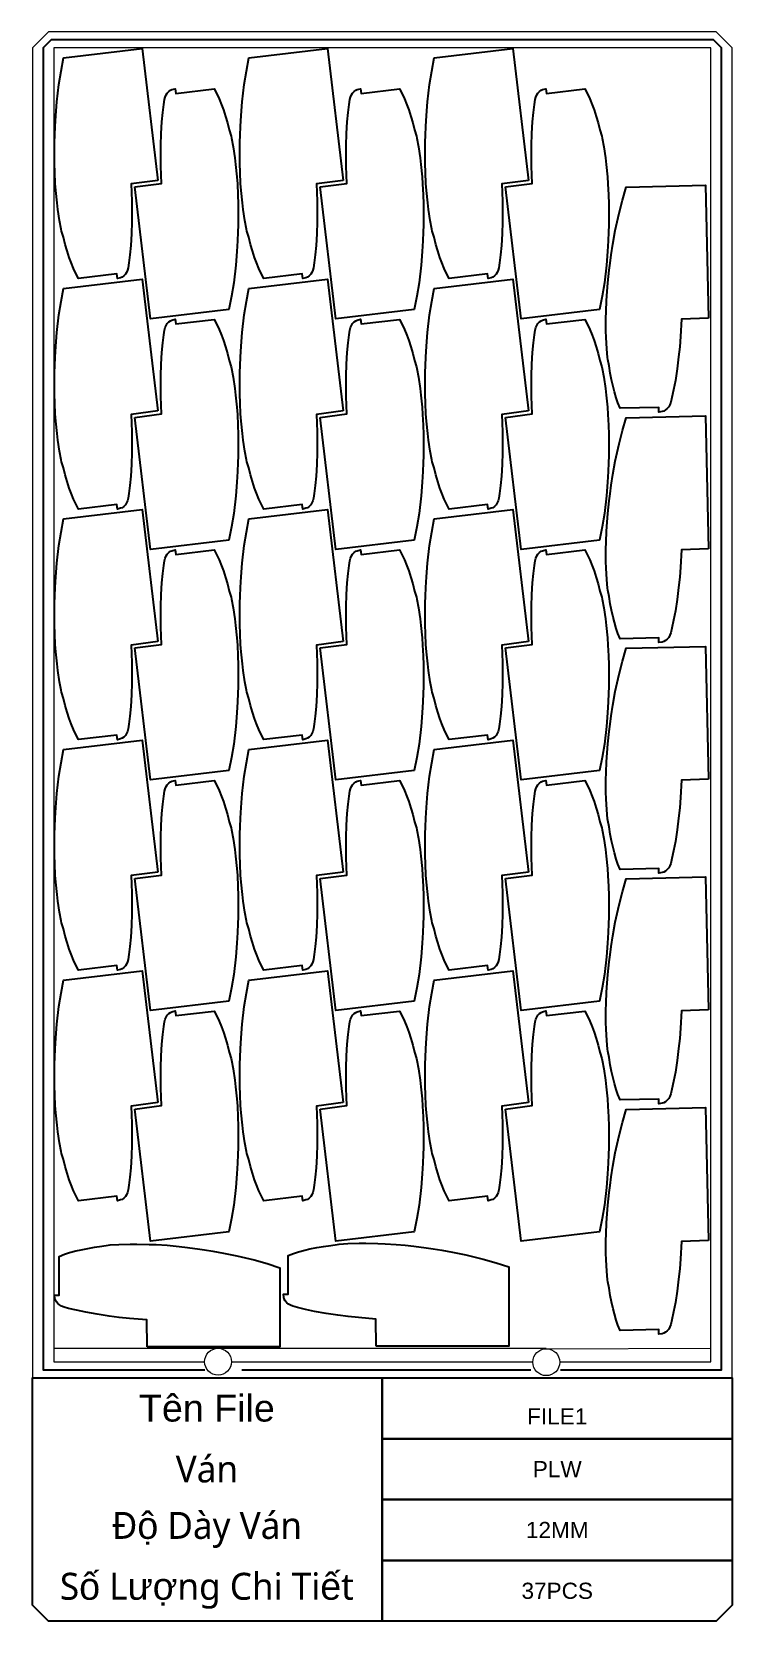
# Model space of a CAD drawing. Header units: millimetres. Extents: x -10628 to 24720, y -21829 to 4032.
# Drawn here: x 6648 to 7949, y -11150 to -8198 of the extents above; entities that cross this region are included whole.
import ezdxf
from ezdxf.enums import TextEntityAlignment as Align
from ezdxf.lldxf.tags import DXFTag

# ---------------------------------------------------------------- set-up
doc = ezdxf.new("R2010")
doc.units = ezdxf.units.MM
doc.layers.add('layer chu', color=7, linetype='Continuous', lineweight=9)
doc.layers.add('layer khung van cnc', color=7, linetype='Continuous', lineweight=25, true_color=0xfbf59b)
doc.layers.add('layer mau', color=7, linetype='Continuous')
doc.styles.add('Text Dim', font='arial.ttf')
tags = doc.linetypes.add('DATTRANHVAKEPVAN', pattern='A,32.156035,-1.521322,["DAT TRÁNH VA CHẠM KẸP VÁN",Text Dim,S=2.23494,R=0,X=0,Y=-0.877209],-47.8264', length=81.503757).pattern_tags.tags
tags[6] = DXFTag(74, 10)
tags = doc.linetypes.add('KVVIENMAY', pattern='A,46.311228,-10.280676,["KV VIỀN MÁY",Text Dim,S=10.028098,R=0,X=0,Y=-4.346144],-100.988212', length=157.580116).pattern_tags.tags
tags[6] = DXFTag(74, 10)

# ---------------------------------------------------------------- blocks, each defined once
blk = doc.blocks.new('khung van cnc')
at = {"color": 2, "linetype": 'DATTRANHVAKEPVAN', "lineweight": 5}
for p, q in [((-1453, -44.4), (-1148, -44.4)), ((-1148, -44.4), (-538.7, -44.4)), ((-539.1, -45.3), (-233, -44.4))]:
    blk.add_line(p, q, dxfattribs=at)
at = {"color": 250, "lineweight": 5}
blk.add_line((-1494.1, -99.4), (-193, -99.4), dxfattribs=at)
at = {"lineweight": 5}
blk.add_lwpolyline([(-193, -99.4), (-193, 2370.6), (-223, 2400.6), (-1463, 2400.6), (-1493, 2370.6), (-1493, -99.4)], close=True, dxfattribs=at)
at = {"color": 1, "linetype": 'KVVIENMAY'}
for points in [[(-511.9, -84.4), (-213, -84.4), (-213, 2370.6), (-228, 2385.6), (-1458, 2385.6), (-1473, 2370.6), (-1473, -84.4), (-1172.8, -84.4)], [(-1104, -84.4), (-567.2, -84.4)]]:
    blk.add_lwpolyline(points, dxfattribs=at)
at = {"lineweight": 5}
for points in [[(-513.5, -69.4), (-233, -69.4), (-233, 2370.6), (-1453, 2370.6), (-1453, -69.4), (-1173, -69.4)], [(-1123, -69.4), (-563.5, -69.4)]]:
    blk.add_lwpolyline(points, dxfattribs=at)
blk.add_lwpolyline([(-843, -551.3), (-1463, -551.3), (-1493, -521.3), (-1493, -99.4), (-843, -99.4)], close=True)
for centre in [(-1148, -69.4), (-538.5, -70.2)]:
    blk.add_circle(centre, 25, dxfattribs=at)
at = {"layer": 'layer mau'}
for points in [[(-843, -99.4), (-193, -99.4), (-193, -212.4), (-843, -212.4)], [(-843, -212.4), (-193, -212.4), (-193, -325.3), (-843, -325.3)], [(-843, -325.3), (-193, -325.3), (-193, -438.3), (-843, -438.3)], [(-843, -438.3), (-193, -438.3), (-193, -521.2), (-223, -551.2), (-843, -551.2)]]:
    blk.add_lwpolyline(points, close=True, dxfattribs=at)
at = {"color": 254, "lineweight": 5, "char_height": 50, "width": 647.53, "attachment_point": 5}
for s, insert in [('{\\fArial|b0|i0|c163|p34;Tên File}', (-1168.8, -155.9)), ('{\\fYu Gothic UI Semilight|b0|i0|c128|p34;Ván}', (-1168.8, -268.9)), ('{\\fYu Gothic UI Semilight|b0|i0|c128|p34;Đ\\fArial|b0|i0|c163|p34;ộ\\fYu Gothic UI Semilight|b0|i0|c128|p34; Dày Ván}', (-1168.8, -381.8)), ('{\\fYu Gothic UI Semilight|b0|i0|c128|p34;S\\fArial|b0|i0|c163|p34;ố\\fYu Gothic UI Semilight|b0|i0|c128|p34; L\\fArial|b0|i0|c163|p34;ượ\\fYu Gothic UI Semilight|b0|i0|c128|p34;ng Chi Ti\\fArial|b0|i0|c163|p34;ế\\fYu Gothic UI Semilight|b0|i0|c128|p34;t}', (-1168.8, -494.8))]:
    blk.add_mtext(s, dxfattribs=dict(at, insert=insert))
at = {"layer": 'layer mau'}
for tag, p in [('ÁGF', (-518, -155.9)), ('TENFILE', (-518, -268.9)), ('TENFILE', (-518, -381.8)), ('TENFILE', (-518, -494.8))]:
    blk.add_attdef(tag, text='', height=30, dxfattribs=at).set_placement(p, align=Align.MIDDLE_CENTER)

msp = doc.modelspace()

# ---------------------------------------------------------------- linework, layer by layer
for points in [[(6882.306, -8474.226), (6832.736, -8480.803), (6833.661, -8512.968), (6833.955, -8532.16), (6833.816, -8551.204), (6833.152, -8573.394), (6831.904, -8595.07), (6830.282, -8612.666), (6828.477, -8627.45), (6827.135, -8636.286), (6825.85, -8641.07), (6824.144, -8645.117), (6821.923, -8648.524), (6818.925, -8651.573), (6815.682, -8653.811), (6813.024, -8654.958), (6807.098, -8656.606), (6806.066, -8647.922), (6734.811, -8656.39), (6729.568, -8646.802), (6725.464, -8637.841), (6721.036, -8626.832), (6717.638, -8617.408), (6713.7, -8605.14), (6710.174, -8593.083), (6706.738, -8579.872), (6703.339, -8568.368), (6702.253, -8564.827), (6699.532, -8548.796), (6696.497, -8528.155), (6694.882, -8515.882), (6692.729, -8493.147), (6691.656, -8479.778), (6690.546, -8459.683), (6690.133, -8442.843), (6690.006, -8426.547), (6690.26, -8403.021), (6690.568, -8389.9), (6691.233, -8374), (6692.424, -8353.954), (6694.545, -8328.549), (6698.41, -8295.773), (6702.331, -8271.061), (6707.162, -8246.551), (6853.186, -8229.197)], [(7226.558, -8474.226), (7176.989, -8480.803), (7177.913, -8512.968), (7178.207, -8532.16), (7178.069, -8551.204), (7177.405, -8573.394), (7176.157, -8595.07), (7174.534, -8612.666), (7172.729, -8627.45), (7171.387, -8636.286), (7170.103, -8641.07), (7168.396, -8645.117), (7166.176, -8648.524), (7163.177, -8651.573), (7159.935, -8653.811), (7157.276, -8654.958), (7151.35, -8656.606), (7150.318, -8647.922), (7079.063, -8656.39), (7073.821, -8646.802), (7069.717, -8637.841), (7065.288, -8626.832), (7061.891, -8617.408), (7057.953, -8605.14), (7054.426, -8593.083), (7050.99, -8579.872), (7047.591, -8568.368), (7046.505, -8564.827), (7043.784, -8548.796), (7040.749, -8528.155), (7039.134, -8515.882), (7036.981, -8493.147), (7035.908, -8479.778), (7034.798, -8459.683), (7034.385, -8442.843), (7034.259, -8426.547), (7034.513, -8403.021), (7034.821, -8389.9), (7035.485, -8374), (7036.676, -8353.954), (7038.798, -8328.549), (7042.663, -8295.773), (7046.583, -8271.061), (7051.414, -8246.551), (7197.439, -8229.197)], [(7570.811, -8474.226), (7521.241, -8480.803), (7522.165, -8512.968), (7522.46, -8532.16), (7522.321, -8551.204), (7521.657, -8573.394), (7520.409, -8595.07), (7518.786, -8612.666), (7516.982, -8627.45), (7515.639, -8636.286), (7514.355, -8641.07), (7512.649, -8645.117), (7510.428, -8648.524), (7507.429, -8651.573), (7504.187, -8653.811), (7501.529, -8654.958), (7495.603, -8656.606), (7494.571, -8647.922), (7423.315, -8656.39), (7418.073, -8646.802), (7413.969, -8637.841), (7409.541, -8626.832), (7406.143, -8617.408), (7402.205, -8605.14), (7398.679, -8593.083), (7395.243, -8579.872), (7391.843, -8568.368), (7390.758, -8564.827), (7388.037, -8548.796), (7385.002, -8528.155), (7383.387, -8515.882), (7381.234, -8493.147), (7380.161, -8479.778), (7379.05, -8459.683), (7378.638, -8442.843), (7378.511, -8426.547), (7378.765, -8403.021), (7379.073, -8389.9), (7379.737, -8374), (7380.928, -8353.954), (7383.05, -8328.549), (7386.915, -8295.773), (7390.835, -8271.061), (7395.666, -8246.551), (7541.691, -8229.197)], [(6839.109, -8486.212), (6888.679, -8479.635), (6887.754, -8447.47), (6887.46, -8428.278), (6887.598, -8409.233), (6888.263, -8387.043), (6889.511, -8365.368), (6891.133, -8347.771), (6892.938, -8332.987), (6894.28, -8324.152), (6895.565, -8319.368), (6897.271, -8315.32), (6899.492, -8311.913), (6902.49, -8308.864), (6905.733, -8306.626), (6908.391, -8305.48), (6914.317, -8303.832), (6915.349, -8312.516), (6986.604, -8304.048), (6991.847, -8313.636), (6995.951, -8322.596), (7000.379, -8333.605), (7003.777, -8343.03), (7007.714, -8355.298), (7011.241, -8367.354), (7014.677, -8380.566), (7018.076, -8392.069), (7019.162, -8395.611), (7021.883, -8411.641), (7024.918, -8432.282), (7026.533, -8444.556), (7028.686, -8467.29), (7029.759, -8480.659), (7030.869, -8500.755), (7031.282, -8517.595), (7031.409, -8533.891), (7031.154, -8557.417), (7030.847, -8570.538), (7030.182, -8586.438), (7028.991, -8606.483), (7026.87, -8631.889), (7023.005, -8664.664), (7019.084, -8689.377), (7014.253, -8713.887), (6868.229, -8731.241)], [(7183.361, -8486.212), (7232.931, -8479.635), (7232.007, -8447.47), (7231.712, -8428.278), (7231.851, -8409.233), (7232.515, -8387.043), (7233.763, -8365.368), (7235.386, -8347.771), (7237.191, -8332.987), (7238.533, -8324.152), (7239.817, -8319.368), (7241.523, -8315.32), (7243.744, -8311.913), (7246.743, -8308.864), (7249.985, -8306.626), (7252.643, -8305.48), (7258.569, -8303.832), (7259.601, -8312.516), (7330.857, -8304.048), (7336.099, -8313.636), (7340.203, -8322.596), (7344.631, -8333.605), (7348.029, -8343.03), (7351.967, -8355.298), (7355.494, -8367.354), (7358.929, -8380.566), (7362.329, -8392.069), (7363.414, -8395.611), (7366.135, -8411.641), (7369.17, -8432.282), (7370.785, -8444.556), (7372.938, -8467.29), (7374.011, -8480.659), (7375.122, -8500.755), (7375.534, -8517.595), (7375.661, -8533.891), (7375.407, -8557.417), (7375.099, -8570.538), (7374.435, -8586.438), (7373.244, -8606.483), (7371.122, -8631.889), (7367.257, -8664.664), (7363.337, -8689.377), (7358.506, -8713.887), (7212.481, -8731.241)], [(7527.614, -8486.212), (7577.183, -8479.635), (7576.259, -8447.47), (7575.965, -8428.278), (7576.103, -8409.233), (7576.767, -8387.043), (7578.015, -8365.368), (7579.638, -8347.771), (7581.443, -8332.987), (7582.785, -8324.152), (7584.069, -8319.368), (7585.776, -8315.32), (7587.996, -8311.913), (7590.995, -8308.864), (7594.237, -8306.626), (7596.896, -8305.48), (7602.822, -8303.832), (7603.854, -8312.516), (7675.109, -8304.048), (7680.351, -8313.636), (7684.455, -8322.596), (7688.884, -8333.605), (7692.282, -8343.03), (7696.219, -8355.298), (7699.746, -8367.354), (7703.182, -8380.566), (7706.581, -8392.069), (7707.667, -8395.611), (7710.388, -8411.641), (7713.423, -8432.282), (7715.038, -8444.556), (7717.191, -8467.29), (7718.264, -8480.659), (7719.374, -8500.755), (7719.787, -8517.595), (7719.914, -8533.891), (7719.659, -8557.417), (7719.351, -8570.538), (7718.687, -8586.438), (7717.496, -8606.483), (7715.374, -8631.889), (7711.509, -8664.664), (7707.589, -8689.377), (7702.758, -8713.887), (7556.733, -8731.241)], [(7905.019, -8729.999), (7855.05, -8731.873), (7852.937, -8763.981), (7851.421, -8783.115), (7849.487, -8802.062), (7846.734, -8824.091), (7843.447, -8845.552), (7840.173, -8862.917), (7836.982, -8877.465), (7834.813, -8886.135), (7833.083, -8890.776), (7831.003, -8894.645), (7828.471, -8897.827), (7825.198, -8900.58), (7821.759, -8902.502), (7819.004, -8903.393), (7812.95, -8904.475), (7812.741, -8895.732), (7741.005, -8897.444), (7736.69, -8887.404), (7733.449, -8878.097), (7730.078, -8866.719), (7727.584, -8857.016), (7724.821, -8844.432), (7722.446, -8832.097), (7720.272, -8818.62), (7717.972, -8806.847), (7717.225, -8803.219), (7716.028, -8787.003), (7714.952, -8766.168), (7714.502, -8753.797), (7714.502, -8730.961), (7714.694, -8717.55), (7715.484, -8697.44), (7716.661, -8680.636), (7718.071, -8664.4), (7720.542, -8641.003), (7722.086, -8627.97), (7724.247, -8612.203), (7727.322, -8592.359), (7731.83, -8567.267), (7738.768, -8535.002), (7745.001, -8510.769), (7752.122, -8486.824), (7899.132, -8483.316)], [(6882.306, -8902.416), (6832.736, -8908.993), (6833.661, -8941.157), (6833.955, -8960.35), (6833.816, -8979.394), (6833.152, -9001.584), (6831.904, -9023.26), (6830.282, -9040.856), (6828.477, -9055.64), (6827.135, -9064.476), (6825.85, -9069.26), (6824.144, -9073.307), (6821.923, -9076.714), (6818.925, -9079.763), (6815.682, -9082.001), (6813.024, -9083.147), (6807.098, -9084.795), (6806.066, -9076.111), (6734.811, -9084.58), (6729.568, -9074.992), (6725.464, -9066.031), (6721.036, -9055.022), (6717.638, -9045.598), (6713.7, -9033.33), (6710.174, -9021.273), (6706.738, -9008.062), (6703.339, -8996.558), (6702.253, -8993.017), (6699.532, -8976.986), (6696.497, -8956.345), (6694.882, -8944.071), (6692.729, -8921.337), (6691.656, -8907.968), (6690.546, -8887.873), (6690.133, -8871.033), (6690.006, -8854.736), (6690.26, -8831.21), (6690.568, -8818.09), (6691.233, -8802.189), (6692.424, -8782.144), (6694.545, -8756.739), (6698.41, -8723.963), (6702.331, -8699.251), (6707.162, -8674.741), (6853.186, -8657.387)], [(7226.558, -8902.416), (7176.989, -8908.993), (7177.913, -8941.157), (7178.207, -8960.35), (7178.069, -8979.394), (7177.405, -9001.584), (7176.157, -9023.26), (7174.534, -9040.856), (7172.729, -9055.64), (7171.387, -9064.476), (7170.103, -9069.26), (7168.396, -9073.307), (7166.176, -9076.714), (7163.177, -9079.763), (7159.935, -9082.001), (7157.276, -9083.147), (7151.35, -9084.795), (7150.318, -9076.111), (7079.063, -9084.58), (7073.821, -9074.992), (7069.717, -9066.031), (7065.288, -9055.022), (7061.891, -9045.598), (7057.953, -9033.33), (7054.426, -9021.273), (7050.99, -9008.062), (7047.591, -8996.558), (7046.505, -8993.017), (7043.784, -8976.986), (7040.749, -8956.345), (7039.134, -8944.071), (7036.981, -8921.337), (7035.908, -8907.968), (7034.798, -8887.873), (7034.385, -8871.033), (7034.259, -8854.736), (7034.513, -8831.21), (7034.821, -8818.09), (7035.485, -8802.189), (7036.676, -8782.144), (7038.798, -8756.739), (7042.663, -8723.963), (7046.583, -8699.251), (7051.414, -8674.741), (7197.439, -8657.387)], [(7570.811, -8902.416), (7521.241, -8908.993), (7522.165, -8941.157), (7522.46, -8960.35), (7522.321, -8979.394), (7521.657, -9001.584), (7520.409, -9023.26), (7518.786, -9040.856), (7516.982, -9055.64), (7515.639, -9064.476), (7514.355, -9069.26), (7512.649, -9073.307), (7510.428, -9076.714), (7507.429, -9079.763), (7504.187, -9082.001), (7501.529, -9083.147), (7495.603, -9084.795), (7494.571, -9076.111), (7423.315, -9084.58), (7418.073, -9074.992), (7413.969, -9066.031), (7409.541, -9055.022), (7406.143, -9045.598), (7402.205, -9033.33), (7398.679, -9021.273), (7395.243, -9008.062), (7391.843, -8996.558), (7390.758, -8993.017), (7388.037, -8976.986), (7385.002, -8956.345), (7383.387, -8944.071), (7381.234, -8921.337), (7380.161, -8907.968), (7379.05, -8887.873), (7378.638, -8871.033), (7378.511, -8854.736), (7378.765, -8831.21), (7379.073, -8818.09), (7379.737, -8802.189), (7380.928, -8782.144), (7383.05, -8756.739), (7386.915, -8723.963), (7390.835, -8699.251), (7395.666, -8674.741), (7541.691, -8657.387)], [(6839.109, -8914.402), (6888.679, -8907.825), (6887.754, -8875.66), (6887.46, -8856.468), (6887.598, -8837.423), (6888.263, -8815.233), (6889.511, -8793.557), (6891.133, -8775.961), (6892.938, -8761.177), (6894.28, -8752.342), (6895.565, -8747.558), (6897.271, -8743.51), (6899.492, -8740.103), (6902.49, -8737.054), (6905.733, -8734.816), (6908.391, -8733.67), (6914.317, -8732.022), (6915.349, -8740.706), (6986.604, -8732.238), (6991.847, -8741.826), (6995.951, -8750.786), (7000.379, -8761.795), (7003.777, -8771.22), (7007.714, -8783.487), (7011.241, -8795.544), (7014.677, -8808.756), (7018.076, -8820.259), (7019.162, -8823.801), (7021.883, -8839.831), (7024.918, -8860.472), (7026.533, -8872.746), (7028.686, -8895.48), (7029.759, -8908.849), (7030.869, -8928.945), (7031.282, -8945.785), (7031.409, -8962.081), (7031.154, -8985.607), (7030.847, -8998.728), (7030.182, -9014.628), (7028.991, -9034.673), (7026.87, -9060.078), (7023.005, -9092.854), (7019.084, -9117.566), (7014.253, -9142.077), (6868.229, -9159.43)], [(7183.361, -8914.402), (7232.931, -8907.825), (7232.007, -8875.66), (7231.712, -8856.468), (7231.851, -8837.423), (7232.515, -8815.233), (7233.763, -8793.557), (7235.386, -8775.961), (7237.191, -8761.177), (7238.533, -8752.342), (7239.817, -8747.558), (7241.523, -8743.51), (7243.744, -8740.103), (7246.743, -8737.054), (7249.985, -8734.816), (7252.643, -8733.67), (7258.569, -8732.022), (7259.601, -8740.706), (7330.857, -8732.238), (7336.099, -8741.826), (7340.203, -8750.786), (7344.631, -8761.795), (7348.029, -8771.22), (7351.967, -8783.487), (7355.494, -8795.544), (7358.929, -8808.756), (7362.329, -8820.259), (7363.414, -8823.801), (7366.135, -8839.831), (7369.17, -8860.472), (7370.785, -8872.746), (7372.938, -8895.48), (7374.011, -8908.849), (7375.122, -8928.945), (7375.534, -8945.785), (7375.661, -8962.081), (7375.407, -8985.607), (7375.099, -8998.728), (7374.435, -9014.628), (7373.244, -9034.673), (7371.122, -9060.078), (7367.257, -9092.854), (7363.337, -9117.566), (7358.506, -9142.077), (7212.481, -9159.43)], [(7527.614, -8914.402), (7577.183, -8907.825), (7576.259, -8875.66), (7575.965, -8856.468), (7576.103, -8837.423), (7576.767, -8815.233), (7578.015, -8793.557), (7579.638, -8775.961), (7581.443, -8761.177), (7582.785, -8752.342), (7584.069, -8747.558), (7585.776, -8743.51), (7587.996, -8740.103), (7590.995, -8737.054), (7594.237, -8734.816), (7596.896, -8733.67), (7602.822, -8732.022), (7603.854, -8740.706), (7675.109, -8732.238), (7680.351, -8741.826), (7684.455, -8750.786), (7688.884, -8761.795), (7692.282, -8771.22), (7696.219, -8783.487), (7699.746, -8795.544), (7703.182, -8808.756), (7706.581, -8820.259), (7707.667, -8823.801), (7710.388, -8839.831), (7713.423, -8860.472), (7715.038, -8872.746), (7717.191, -8895.48), (7718.264, -8908.849), (7719.374, -8928.945), (7719.787, -8945.785), (7719.914, -8962.081), (7719.659, -8985.607), (7719.351, -8998.728), (7718.687, -9014.628), (7717.496, -9034.673), (7715.374, -9060.078), (7711.509, -9092.854), (7707.589, -9117.566), (7702.758, -9142.077), (7556.733, -9159.43)], [(7905.019, -9158.189), (7855.05, -9160.062), (7852.937, -9192.171), (7851.421, -9211.305), (7849.487, -9230.252), (7846.734, -9252.281), (7843.447, -9273.742), (7840.173, -9291.107), (7836.982, -9305.655), (7834.813, -9314.324), (7833.083, -9318.966), (7831.003, -9322.835), (7828.471, -9326.017), (7825.198, -9328.77), (7821.759, -9330.692), (7819.004, -9331.583), (7812.95, -9332.664), (7812.741, -9323.922), (7741.005, -9325.634), (7736.69, -9315.594), (7733.449, -9306.287), (7730.078, -9294.909), (7727.584, -9285.206), (7724.821, -9272.622), (7722.446, -9260.287), (7720.272, -9246.81), (7717.972, -9235.037), (7717.225, -9231.409), (7716.028, -9215.193), (7714.952, -9194.358), (7714.502, -9181.987), (7714.502, -9159.151), (7714.694, -9145.74), (7715.484, -9125.629), (7716.661, -9108.825), (7718.071, -9092.59), (7720.542, -9069.193), (7722.086, -9056.159), (7724.247, -9040.393), (7727.322, -9020.549), (7731.83, -8995.457), (7738.768, -8963.192), (7745.001, -8938.959), (7752.122, -8915.014), (7899.132, -8911.506)], [(6882.306, -9330.606), (6832.736, -9337.183), (6833.661, -9369.347), (6833.955, -9388.539), (6833.816, -9407.584), (6833.152, -9429.774), (6831.904, -9451.45), (6830.282, -9469.046), (6828.477, -9483.83), (6827.135, -9492.666), (6825.85, -9497.45), (6824.144, -9501.497), (6821.923, -9504.904), (6818.925, -9507.953), (6815.682, -9510.191), (6813.024, -9511.337), (6807.098, -9512.985), (6806.066, -9504.301), (6734.811, -9512.769), (6729.568, -9503.182), (6725.464, -9494.221), (6721.036, -9483.212), (6717.638, -9473.787), (6713.7, -9461.52), (6710.174, -9449.463), (6706.738, -9436.251), (6703.339, -9424.748), (6702.253, -9421.207), (6699.532, -9405.176), (6696.497, -9384.535), (6694.882, -9372.261), (6692.729, -9349.527), (6691.656, -9336.158), (6690.546, -9316.062), (6690.133, -9299.222), (6690.006, -9282.926), (6690.26, -9259.4), (6690.568, -9246.279), (6691.233, -9230.379), (6692.424, -9210.334), (6694.545, -9184.929), (6698.41, -9152.153), (6702.331, -9127.441), (6707.162, -9102.931), (6853.186, -9085.577)], [(7226.558, -9330.606), (7176.989, -9337.183), (7177.913, -9369.347), (7178.207, -9388.539), (7178.069, -9407.584), (7177.405, -9429.774), (7176.157, -9451.45), (7174.534, -9469.046), (7172.729, -9483.83), (7171.387, -9492.666), (7170.103, -9497.45), (7168.396, -9501.497), (7166.176, -9504.904), (7163.177, -9507.953), (7159.935, -9510.191), (7157.276, -9511.337), (7151.35, -9512.985), (7150.318, -9504.301), (7079.063, -9512.769), (7073.821, -9503.182), (7069.717, -9494.221), (7065.288, -9483.212), (7061.891, -9473.787), (7057.953, -9461.52), (7054.426, -9449.463), (7050.99, -9436.251), (7047.591, -9424.748), (7046.505, -9421.207), (7043.784, -9405.176), (7040.749, -9384.535), (7039.134, -9372.261), (7036.981, -9349.527), (7035.908, -9336.158), (7034.798, -9316.062), (7034.385, -9299.222), (7034.259, -9282.926), (7034.513, -9259.4), (7034.821, -9246.279), (7035.485, -9230.379), (7036.676, -9210.334), (7038.798, -9184.929), (7042.663, -9152.153), (7046.583, -9127.441), (7051.414, -9102.931), (7197.439, -9085.577)], [(7570.811, -9330.606), (7521.241, -9337.183), (7522.165, -9369.347), (7522.46, -9388.539), (7522.321, -9407.584), (7521.657, -9429.774), (7520.409, -9451.45), (7518.786, -9469.046), (7516.982, -9483.83), (7515.639, -9492.666), (7514.355, -9497.45), (7512.649, -9501.497), (7510.428, -9504.904), (7507.429, -9507.953), (7504.187, -9510.191), (7501.529, -9511.337), (7495.603, -9512.985), (7494.571, -9504.301), (7423.315, -9512.769), (7418.073, -9503.182), (7413.969, -9494.221), (7409.541, -9483.212), (7406.143, -9473.787), (7402.205, -9461.52), (7398.679, -9449.463), (7395.243, -9436.251), (7391.843, -9424.748), (7390.758, -9421.207), (7388.037, -9405.176), (7385.002, -9384.535), (7383.387, -9372.261), (7381.234, -9349.527), (7380.161, -9336.158), (7379.05, -9316.062), (7378.638, -9299.222), (7378.511, -9282.926), (7378.765, -9259.4), (7379.073, -9246.279), (7379.737, -9230.379), (7380.928, -9210.334), (7383.05, -9184.929), (7386.915, -9152.153), (7390.835, -9127.441), (7395.666, -9102.931), (7541.691, -9085.577)], [(6839.109, -9342.591), (6888.679, -9336.014), (6887.754, -9303.85), (6887.46, -9284.658), (6887.598, -9265.613), (6888.263, -9243.423), (6889.511, -9221.747), (6891.133, -9204.151), (6892.938, -9189.367), (6894.28, -9180.532), (6895.565, -9175.748), (6897.271, -9171.7), (6899.492, -9168.293), (6902.49, -9165.244), (6905.733, -9163.006), (6908.391, -9161.86), (6914.317, -9160.212), (6915.349, -9168.896), (6986.604, -9160.428), (6991.847, -9170.016), (6995.951, -9178.976), (7000.379, -9189.985), (7003.777, -9199.41), (7007.714, -9211.677), (7011.241, -9223.734), (7014.677, -9236.946), (7018.076, -9248.449), (7019.162, -9251.991), (7021.883, -9268.021), (7024.918, -9288.662), (7026.533, -9300.936), (7028.686, -9323.67), (7029.759, -9337.039), (7030.869, -9357.135), (7031.282, -9373.975), (7031.409, -9390.271), (7031.154, -9413.797), (7030.847, -9426.918), (7030.182, -9442.818), (7028.991, -9462.863), (7026.87, -9488.268), (7023.005, -9521.044), (7019.084, -9545.756), (7014.253, -9570.266), (6868.229, -9587.62)], [(7183.361, -9342.591), (7232.931, -9336.014), (7232.007, -9303.85), (7231.712, -9284.658), (7231.851, -9265.613), (7232.515, -9243.423), (7233.763, -9221.747), (7235.386, -9204.151), (7237.191, -9189.367), (7238.533, -9180.532), (7239.817, -9175.748), (7241.523, -9171.7), (7243.744, -9168.293), (7246.743, -9165.244), (7249.985, -9163.006), (7252.643, -9161.86), (7258.569, -9160.212), (7259.601, -9168.896), (7330.857, -9160.428), (7336.099, -9170.016), (7340.203, -9178.976), (7344.631, -9189.985), (7348.029, -9199.41), (7351.967, -9211.677), (7355.494, -9223.734), (7358.929, -9236.946), (7362.329, -9248.449), (7363.414, -9251.991), (7366.135, -9268.021), (7369.17, -9288.662), (7370.785, -9300.936), (7372.938, -9323.67), (7374.011, -9337.039), (7375.122, -9357.135), (7375.534, -9373.975), (7375.661, -9390.271), (7375.407, -9413.797), (7375.099, -9426.918), (7374.435, -9442.818), (7373.244, -9462.863), (7371.122, -9488.268), (7367.257, -9521.044), (7363.337, -9545.756), (7358.506, -9570.266), (7212.481, -9587.62)], [(7527.614, -9342.591), (7577.183, -9336.014), (7576.259, -9303.85), (7575.965, -9284.658), (7576.103, -9265.613), (7576.767, -9243.423), (7578.015, -9221.747), (7579.638, -9204.151), (7581.443, -9189.367), (7582.785, -9180.532), (7584.069, -9175.748), (7585.776, -9171.7), (7587.996, -9168.293), (7590.995, -9165.244), (7594.237, -9163.006), (7596.896, -9161.86), (7602.822, -9160.212), (7603.854, -9168.896), (7675.109, -9160.428), (7680.351, -9170.016), (7684.455, -9178.976), (7688.884, -9189.985), (7692.282, -9199.41), (7696.219, -9211.677), (7699.746, -9223.734), (7703.182, -9236.946), (7706.581, -9248.449), (7707.667, -9251.991), (7710.388, -9268.021), (7713.423, -9288.662), (7715.038, -9300.936), (7717.191, -9323.67), (7718.264, -9337.039), (7719.374, -9357.135), (7719.787, -9373.975), (7719.914, -9390.271), (7719.659, -9413.797), (7719.351, -9426.918), (7718.687, -9442.818), (7717.496, -9462.863), (7715.374, -9488.268), (7711.509, -9521.044), (7707.589, -9545.756), (7702.758, -9570.266), (7556.733, -9587.62)], [(7905.019, -9586.378), (7855.05, -9588.252), (7852.937, -9620.361), (7851.421, -9639.495), (7849.487, -9658.442), (7846.734, -9680.471), (7843.447, -9701.932), (7840.173, -9719.297), (7836.982, -9733.845), (7834.813, -9742.514), (7833.083, -9747.156), (7831.003, -9751.025), (7828.471, -9754.207), (7825.198, -9756.959), (7821.759, -9758.882), (7819.004, -9759.772), (7812.95, -9760.854), (7812.741, -9752.112), (7741.005, -9753.824), (7736.69, -9743.784), (7733.449, -9734.477), (7730.078, -9723.099), (7727.584, -9713.396), (7724.821, -9700.812), (7722.446, -9688.476), (7720.272, -9675), (7717.972, -9663.227), (7717.225, -9659.599), (7716.028, -9643.383), (7714.952, -9622.548), (7714.502, -9610.177), (7714.502, -9587.341), (7714.694, -9573.93), (7715.484, -9553.819), (7716.661, -9537.015), (7718.071, -9520.78), (7720.542, -9497.383), (7722.086, -9484.349), (7724.247, -9468.583), (7727.322, -9448.739), (7731.83, -9423.647), (7738.768, -9391.382), (7745.001, -9367.149), (7752.122, -9343.204), (7899.132, -9339.696)], [(6882.306, -9758.796), (6832.736, -9765.373), (6833.661, -9797.537), (6833.955, -9816.729), (6833.816, -9835.774), (6833.152, -9857.964), (6831.904, -9879.64), (6830.282, -9897.236), (6828.477, -9912.02), (6827.135, -9920.855), (6825.85, -9925.639), (6824.144, -9929.687), (6821.923, -9933.094), (6818.925, -9936.143), (6815.682, -9938.381), (6813.024, -9939.527), (6807.098, -9941.175), (6806.066, -9932.491), (6734.811, -9940.959), (6729.568, -9931.371), (6725.464, -9922.411), (6721.036, -9911.402), (6717.638, -9901.977), (6713.7, -9889.71), (6710.174, -9877.653), (6706.738, -9864.441), (6703.339, -9852.938), (6702.253, -9849.396), (6699.532, -9833.366), (6696.497, -9812.725), (6694.882, -9800.451), (6692.729, -9777.717), (6691.656, -9764.348), (6690.546, -9744.252), (6690.133, -9727.412), (6690.006, -9711.116), (6690.26, -9687.59), (6690.568, -9674.469), (6691.233, -9658.569), (6692.424, -9638.524), (6694.545, -9613.119), (6698.41, -9580.343), (6702.331, -9555.631), (6707.162, -9531.121), (6853.186, -9513.767)], [(7226.558, -9758.796), (7176.989, -9765.373), (7177.913, -9797.537), (7178.207, -9816.729), (7178.069, -9835.774), (7177.405, -9857.964), (7176.157, -9879.64), (7174.534, -9897.236), (7172.729, -9912.02), (7171.387, -9920.855), (7170.103, -9925.639), (7168.396, -9929.687), (7166.176, -9933.094), (7163.177, -9936.143), (7159.935, -9938.381), (7157.276, -9939.527), (7151.35, -9941.175), (7150.318, -9932.491), (7079.063, -9940.959), (7073.821, -9931.371), (7069.717, -9922.411), (7065.288, -9911.402), (7061.891, -9901.977), (7057.953, -9889.71), (7054.426, -9877.653), (7050.99, -9864.441), (7047.591, -9852.938), (7046.505, -9849.396), (7043.784, -9833.366), (7040.749, -9812.725), (7039.134, -9800.451), (7036.981, -9777.717), (7035.908, -9764.348), (7034.798, -9744.252), (7034.385, -9727.412), (7034.259, -9711.116), (7034.513, -9687.59), (7034.821, -9674.469), (7035.485, -9658.569), (7036.676, -9638.524), (7038.798, -9613.119), (7042.663, -9580.343), (7046.583, -9555.631), (7051.414, -9531.121), (7197.439, -9513.767)], [(7570.811, -9758.796), (7521.241, -9765.373), (7522.165, -9797.537), (7522.46, -9816.729), (7522.321, -9835.774), (7521.657, -9857.964), (7520.409, -9879.64), (7518.786, -9897.236), (7516.982, -9912.02), (7515.639, -9920.855), (7514.355, -9925.639), (7512.649, -9929.687), (7510.428, -9933.094), (7507.429, -9936.143), (7504.187, -9938.381), (7501.529, -9939.527), (7495.603, -9941.175), (7494.571, -9932.491), (7423.315, -9940.959), (7418.073, -9931.371), (7413.969, -9922.411), (7409.541, -9911.402), (7406.143, -9901.977), (7402.205, -9889.71), (7398.679, -9877.653), (7395.243, -9864.441), (7391.843, -9852.938), (7390.758, -9849.396), (7388.037, -9833.366), (7385.002, -9812.725), (7383.387, -9800.451), (7381.234, -9777.717), (7380.161, -9764.348), (7379.05, -9744.252), (7378.638, -9727.412), (7378.511, -9711.116), (7378.765, -9687.59), (7379.073, -9674.469), (7379.737, -9658.569), (7380.928, -9638.524), (7383.05, -9613.119), (7386.915, -9580.343), (7390.835, -9555.631), (7395.666, -9531.121), (7541.691, -9513.767)], [(6839.109, -9770.781), (6888.679, -9764.204), (6887.754, -9732.04), (6887.46, -9712.847), (6887.598, -9693.803), (6888.263, -9671.613), (6889.511, -9649.937), (6891.133, -9632.341), (6892.938, -9617.557), (6894.28, -9608.721), (6895.565, -9603.937), (6897.271, -9599.89), (6899.492, -9596.483), (6902.49, -9593.434), (6905.733, -9591.196), (6908.391, -9590.05), (6914.317, -9588.402), (6915.349, -9597.086), (6986.604, -9588.618), (6991.847, -9598.205), (6995.951, -9607.166), (7000.379, -9618.175), (7003.777, -9627.6), (7007.714, -9639.867), (7011.241, -9651.924), (7014.677, -9665.135), (7018.076, -9676.639), (7019.162, -9680.18), (7021.883, -9696.211), (7024.918, -9716.852), (7026.533, -9729.126), (7028.686, -9751.86), (7029.759, -9765.229), (7030.869, -9785.324), (7031.282, -9802.165), (7031.409, -9818.461), (7031.154, -9841.987), (7030.847, -9855.108), (7030.182, -9871.008), (7028.991, -9891.053), (7026.87, -9916.458), (7023.005, -9949.234), (7019.084, -9973.946), (7014.253, -9998.456), (6868.229, -10015.81)], [(7183.361, -9770.781), (7232.931, -9764.204), (7232.007, -9732.04), (7231.712, -9712.847), (7231.851, -9693.803), (7232.515, -9671.613), (7233.763, -9649.937), (7235.386, -9632.341), (7237.191, -9617.557), (7238.533, -9608.721), (7239.817, -9603.937), (7241.523, -9599.89), (7243.744, -9596.483), (7246.743, -9593.434), (7249.985, -9591.196), (7252.643, -9590.05), (7258.569, -9588.402), (7259.601, -9597.086), (7330.857, -9588.618), (7336.099, -9598.205), (7340.203, -9607.166), (7344.631, -9618.175), (7348.029, -9627.6), (7351.967, -9639.867), (7355.494, -9651.924), (7358.929, -9665.135), (7362.329, -9676.639), (7363.414, -9680.18), (7366.135, -9696.211), (7369.17, -9716.852), (7370.785, -9729.126), (7372.938, -9751.86), (7374.011, -9765.229), (7375.122, -9785.324), (7375.534, -9802.165), (7375.661, -9818.461), (7375.407, -9841.987), (7375.099, -9855.108), (7374.435, -9871.008), (7373.244, -9891.053), (7371.122, -9916.458), (7367.257, -9949.234), (7363.337, -9973.946), (7358.506, -9998.456), (7212.481, -10015.81)], [(7527.614, -9770.781), (7577.183, -9764.204), (7576.259, -9732.04), (7575.965, -9712.847), (7576.103, -9693.803), (7576.767, -9671.613), (7578.015, -9649.937), (7579.638, -9632.341), (7581.443, -9617.557), (7582.785, -9608.721), (7584.069, -9603.937), (7585.776, -9599.89), (7587.996, -9596.483), (7590.995, -9593.434), (7594.237, -9591.196), (7596.896, -9590.05), (7602.822, -9588.402), (7603.854, -9597.086), (7675.109, -9588.618), (7680.351, -9598.205), (7684.455, -9607.166), (7688.884, -9618.175), (7692.282, -9627.6), (7696.219, -9639.867), (7699.746, -9651.924), (7703.182, -9665.135), (7706.581, -9676.639), (7707.667, -9680.18), (7710.388, -9696.211), (7713.423, -9716.852), (7715.038, -9729.126), (7717.191, -9751.86), (7718.264, -9765.229), (7719.374, -9785.324), (7719.787, -9802.165), (7719.914, -9818.461), (7719.659, -9841.987), (7719.351, -9855.108), (7718.687, -9871.008), (7717.496, -9891.053), (7715.374, -9916.458), (7711.509, -9949.234), (7707.589, -9973.946), (7702.758, -9998.456), (7556.733, -10015.81)], [(7905.019, -10014.568), (7855.05, -10016.442), (7852.937, -10048.551), (7851.421, -10067.685), (7849.487, -10086.632), (7846.734, -10108.66), (7843.447, -10130.122), (7840.173, -10147.487), (7836.982, -10162.035), (7834.813, -10170.704), (7833.083, -10175.346), (7831.003, -10179.214), (7828.471, -10182.397), (7825.198, -10185.149), (7821.759, -10187.072), (7819.004, -10187.962), (7812.95, -10189.044), (7812.741, -10180.302), (7741.005, -10182.013), (7736.69, -10171.974), (7733.449, -10162.667), (7730.078, -10151.289), (7727.584, -10141.586), (7724.821, -10129.002), (7722.446, -10116.666), (7720.272, -10103.19), (7717.972, -10091.417), (7717.225, -10087.789), (7716.028, -10071.573), (7714.952, -10050.738), (7714.502, -10038.367), (7714.502, -10015.531), (7714.694, -10002.12), (7715.484, -9982.009), (7716.661, -9965.205), (7718.071, -9948.97), (7720.542, -9925.573), (7722.086, -9912.539), (7724.247, -9896.772), (7727.322, -9876.929), (7731.83, -9851.837), (7738.768, -9819.571), (7745.001, -9795.339), (7752.122, -9771.394), (7899.132, -9767.885)], [(6882.306, -10186.985), (6832.736, -10193.562), (6833.661, -10225.727), (6833.955, -10244.919), (6833.816, -10263.964), (6833.152, -10286.154), (6831.904, -10307.83), (6830.282, -10325.426), (6828.477, -10340.21), (6827.135, -10349.045), (6825.85, -10353.829), (6824.144, -10357.877), (6821.923, -10361.284), (6818.925, -10364.333), (6815.682, -10366.571), (6813.024, -10367.717), (6807.098, -10369.365), (6806.066, -10360.681), (6734.811, -10369.149), (6729.568, -10359.561), (6725.464, -10350.601), (6721.036, -10339.592), (6717.638, -10330.167), (6713.7, -10317.9), (6710.174, -10305.843), (6706.738, -10292.631), (6703.339, -10281.128), (6702.253, -10277.586), (6699.532, -10261.556), (6696.497, -10240.915), (6694.882, -10228.641), (6692.729, -10205.907), (6691.656, -10192.538), (6690.546, -10172.442), (6690.133, -10155.602), (6690.006, -10139.306), (6690.26, -10115.78), (6690.568, -10102.659), (6691.233, -10086.759), (6692.424, -10066.714), (6694.545, -10041.309), (6698.41, -10008.533), (6702.331, -9983.821), (6707.162, -9959.31), (6853.186, -9941.957)], [(7226.558, -10186.985), (7176.989, -10193.562), (7177.913, -10225.727), (7178.207, -10244.919), (7178.069, -10263.964), (7177.405, -10286.154), (7176.157, -10307.83), (7174.534, -10325.426), (7172.729, -10340.21), (7171.387, -10349.045), (7170.103, -10353.829), (7168.396, -10357.877), (7166.176, -10361.284), (7163.177, -10364.333), (7159.935, -10366.571), (7157.276, -10367.717), (7151.35, -10369.365), (7150.318, -10360.681), (7079.063, -10369.149), (7073.821, -10359.561), (7069.717, -10350.601), (7065.288, -10339.592), (7061.891, -10330.167), (7057.953, -10317.9), (7054.426, -10305.843), (7050.99, -10292.631), (7047.591, -10281.128), (7046.505, -10277.586), (7043.784, -10261.556), (7040.749, -10240.915), (7039.134, -10228.641), (7036.981, -10205.907), (7035.908, -10192.538), (7034.798, -10172.442), (7034.385, -10155.602), (7034.259, -10139.306), (7034.513, -10115.78), (7034.821, -10102.659), (7035.485, -10086.759), (7036.676, -10066.714), (7038.798, -10041.309), (7042.663, -10008.533), (7046.583, -9983.821), (7051.414, -9959.31), (7197.439, -9941.957)], [(7570.811, -10186.985), (7521.241, -10193.562), (7522.165, -10225.727), (7522.46, -10244.919), (7522.321, -10263.964), (7521.657, -10286.154), (7520.409, -10307.83), (7518.786, -10325.426), (7516.982, -10340.21), (7515.639, -10349.045), (7514.355, -10353.829), (7512.649, -10357.877), (7510.428, -10361.284), (7507.429, -10364.333), (7504.187, -10366.571), (7501.529, -10367.717), (7495.603, -10369.365), (7494.571, -10360.681), (7423.315, -10369.149), (7418.073, -10359.561), (7413.969, -10350.601), (7409.541, -10339.592), (7406.143, -10330.167), (7402.205, -10317.9), (7398.679, -10305.843), (7395.243, -10292.631), (7391.843, -10281.128), (7390.758, -10277.586), (7388.037, -10261.556), (7385.002, -10240.915), (7383.387, -10228.641), (7381.234, -10205.907), (7380.161, -10192.538), (7379.05, -10172.442), (7378.638, -10155.602), (7378.511, -10139.306), (7378.765, -10115.78), (7379.073, -10102.659), (7379.737, -10086.759), (7380.928, -10066.714), (7383.05, -10041.309), (7386.915, -10008.533), (7390.835, -9983.821), (7395.666, -9959.31), (7541.691, -9941.957)], [(6839.109, -10198.971), (6888.679, -10192.394), (6887.754, -10160.23), (6887.46, -10141.037), (6887.598, -10121.993), (6888.263, -10099.803), (6889.511, -10078.127), (6891.133, -10060.531), (6892.938, -10045.747), (6894.28, -10036.911), (6895.565, -10032.127), (6897.271, -10028.08), (6899.492, -10024.673), (6902.49, -10021.624), (6905.733, -10019.386), (6908.391, -10018.24), (6914.317, -10016.592), (6915.349, -10025.276), (6986.604, -10016.807), (6991.847, -10026.395), (6995.951, -10035.356), (7000.379, -10046.365), (7003.777, -10055.789), (7007.714, -10068.057), (7011.241, -10080.114), (7014.677, -10093.325), (7018.076, -10104.829), (7019.162, -10108.37), (7021.883, -10124.401), (7024.918, -10145.042), (7026.533, -10157.315), (7028.686, -10180.05), (7029.759, -10193.419), (7030.869, -10213.514), (7031.282, -10230.354), (7031.409, -10246.651), (7031.154, -10270.177), (7030.847, -10283.297), (7030.182, -10299.198), (7028.991, -10319.243), (7026.87, -10344.648), (7023.005, -10377.424), (7019.084, -10402.136), (7014.253, -10426.646), (6868.229, -10444)], [(7183.361, -10198.971), (7232.931, -10192.394), (7232.007, -10160.23), (7231.712, -10141.037), (7231.851, -10121.993), (7232.515, -10099.803), (7233.763, -10078.127), (7235.386, -10060.531), (7237.191, -10045.747), (7238.533, -10036.911), (7239.817, -10032.127), (7241.523, -10028.08), (7243.744, -10024.673), (7246.743, -10021.624), (7249.985, -10019.386), (7252.643, -10018.24), (7258.569, -10016.592), (7259.601, -10025.276), (7330.857, -10016.807), (7336.099, -10026.395), (7340.203, -10035.356), (7344.631, -10046.365), (7348.029, -10055.789), (7351.967, -10068.057), (7355.494, -10080.114), (7358.929, -10093.325), (7362.329, -10104.829), (7363.414, -10108.37), (7366.135, -10124.401), (7369.17, -10145.042), (7370.785, -10157.315), (7372.938, -10180.05), (7374.011, -10193.419), (7375.122, -10213.514), (7375.534, -10230.354), (7375.661, -10246.651), (7375.407, -10270.177), (7375.099, -10283.297), (7374.435, -10299.198), (7373.244, -10319.243), (7371.122, -10344.648), (7367.257, -10377.424), (7363.337, -10402.136), (7358.506, -10426.646), (7212.481, -10444)], [(7527.614, -10198.971), (7577.183, -10192.394), (7576.259, -10160.23), (7575.965, -10141.037), (7576.103, -10121.993), (7576.767, -10099.803), (7578.015, -10078.127), (7579.638, -10060.531), (7581.443, -10045.747), (7582.785, -10036.911), (7584.069, -10032.127), (7585.776, -10028.08), (7587.996, -10024.673), (7590.995, -10021.624), (7594.237, -10019.386), (7596.896, -10018.24), (7602.822, -10016.592), (7603.854, -10025.276), (7675.109, -10016.807), (7680.351, -10026.395), (7684.455, -10035.356), (7688.884, -10046.365), (7692.282, -10055.789), (7696.219, -10068.057), (7699.746, -10080.114), (7703.182, -10093.325), (7706.581, -10104.829), (7707.667, -10108.37), (7710.388, -10124.401), (7713.423, -10145.042), (7715.038, -10157.315), (7717.191, -10180.05), (7718.264, -10193.419), (7719.374, -10213.514), (7719.787, -10230.354), (7719.914, -10246.651), (7719.659, -10270.177), (7719.351, -10283.297), (7718.687, -10299.198), (7717.496, -10319.243), (7715.374, -10344.648), (7711.509, -10377.424), (7707.589, -10402.136), (7702.758, -10426.646), (7556.733, -10444)], [(7905.019, -10442.758), (7855.05, -10444.632), (7852.937, -10476.741), (7851.421, -10495.875), (7849.487, -10514.822), (7846.734, -10536.85), (7843.447, -10558.312), (7840.173, -10575.677), (7836.982, -10590.225), (7834.813, -10598.894), (7833.083, -10603.536), (7831.003, -10607.404), (7828.471, -10610.587), (7825.198, -10613.339), (7821.759, -10615.262), (7819.004, -10616.152), (7812.95, -10617.234), (7812.741, -10608.491), (7741.005, -10610.203), (7736.69, -10600.164), (7733.449, -10590.856), (7730.078, -10579.479), (7727.584, -10569.776), (7724.821, -10557.192), (7722.446, -10544.856), (7720.272, -10531.379), (7717.972, -10519.607), (7717.225, -10515.979), (7716.028, -10499.763), (7714.952, -10478.928), (7714.502, -10466.556), (7714.502, -10443.721), (7714.694, -10430.31), (7715.484, -10410.199), (7716.661, -10393.395), (7718.071, -10377.16), (7720.542, -10353.762), (7722.086, -10340.729), (7724.247, -10324.962), (7727.322, -10305.119), (7731.83, -10280.027), (7738.768, -10247.761), (7745.001, -10223.529), (7752.122, -10199.583), (7899.132, -10196.075)], [(7287.449, -10638.994), (7286.767, -10588.995), (7254.718, -10586.117), (7235.625, -10584.145), (7216.73, -10581.759), (7194.774, -10578.481), (7173.397, -10574.684), (7156.115, -10570.996), (7141.647, -10567.459), (7133.032, -10565.084), (7128.433, -10563.244), (7124.615, -10561.072), (7121.494, -10558.465), (7118.82, -10555.127), (7116.98, -10551.643), (7116.156, -10548.868), (7115.219, -10542.789), (7123.964, -10542.789), (7123.964, -10471.032), (7134.103, -10466.958), (7143.485, -10463.94), (7154.94, -10460.842), (7164.7, -10458.58), (7177.346, -10456.118), (7189.735, -10454.039), (7203.26, -10452.186), (7215.084, -10450.168), (7218.729, -10449.508), (7234.969, -10448.697), (7255.824, -10448.119), (7268.202, -10447.964), (7291.031, -10448.509), (7304.434, -10449.021), (7324.52, -10450.29), (7341.291, -10451.868), (7357.488, -10453.665), (7380.82, -10456.694), (7393.813, -10458.548), (7409.523, -10461.084), (7429.288, -10464.632), (7454.265, -10469.737), (7486.356, -10477.443), (7510.433, -10484.253), (7534.202, -10491.942), (7534.202, -10638.994)], [(6862.251, -10640.608), (6861.569, -10590.609), (6829.52, -10587.731), (6810.428, -10585.758), (6791.533, -10583.373), (6769.576, -10580.095), (6748.199, -10576.298), (6730.917, -10572.61), (6716.449, -10569.073), (6707.834, -10566.697), (6703.235, -10564.857), (6699.417, -10562.685), (6696.296, -10560.078), (6693.622, -10556.74), (6691.783, -10553.257), (6690.958, -10550.482), (6690.021, -10544.403), (6698.766, -10544.403), (6698.766, -10472.646), (6708.906, -10468.572), (6718.288, -10465.554), (6729.742, -10462.456), (6739.502, -10460.194), (6752.149, -10457.731), (6764.537, -10455.652), (6778.062, -10453.8), (6789.886, -10451.781), (6793.531, -10451.121), (6809.771, -10450.311), (6830.626, -10449.733), (6843.004, -10449.578), (6865.834, -10450.123), (6879.236, -10450.635), (6899.322, -10451.904), (6916.093, -10453.481), (6932.29, -10455.279), (6955.622, -10458.308), (6968.615, -10460.162), (6984.326, -10462.698), (7004.09, -10466.246), (7029.067, -10471.351), (7061.158, -10479.057), (7085.235, -10485.866), (7109.004, -10493.556), (7109.004, -10640.608)]]:
    msp.add_lwpolyline(points, close=True)

# ---------------------------------------------------------------- block references
at = {"layer": 'layer khung van cnc'}
ref = msp.add_blockref('khung van cnc', (8142.01, -10598.743), dxfattribs=at)
ref.add_attrib('TENFILE', '37PCS', dxfattribs={"layer": 'layer chu', "lineweight": 5, "height": 30, "style": 'Text Dim'}).set_placement((7624.006, -11093.502), align=Align.MIDDLE_CENTER)
ref.add_attrib('TENFILE', '12MM', dxfattribs={"layer": 'layer chu', "height": 30, "style": 'Text Dim'}).set_placement((7624.006, -10980.554), align=Align.MIDDLE_CENTER)
ref.add_attrib('TENFILE', 'PLW', dxfattribs={"layer": 'layer chu', "height": 30, "style": 'Text Dim'}).set_placement((7624.006, -10867.605), align=Align.MIDDLE_CENTER)
ref.add_attrib('ÁGF', 'FILE1', dxfattribs={"layer": 'layer chu', "height": 30, "style": 'Text Dim'}).set_placement((7624.006, -10754.657), align=Align.TOP_CENTER)

doc.saveas('drawing.dxf')
